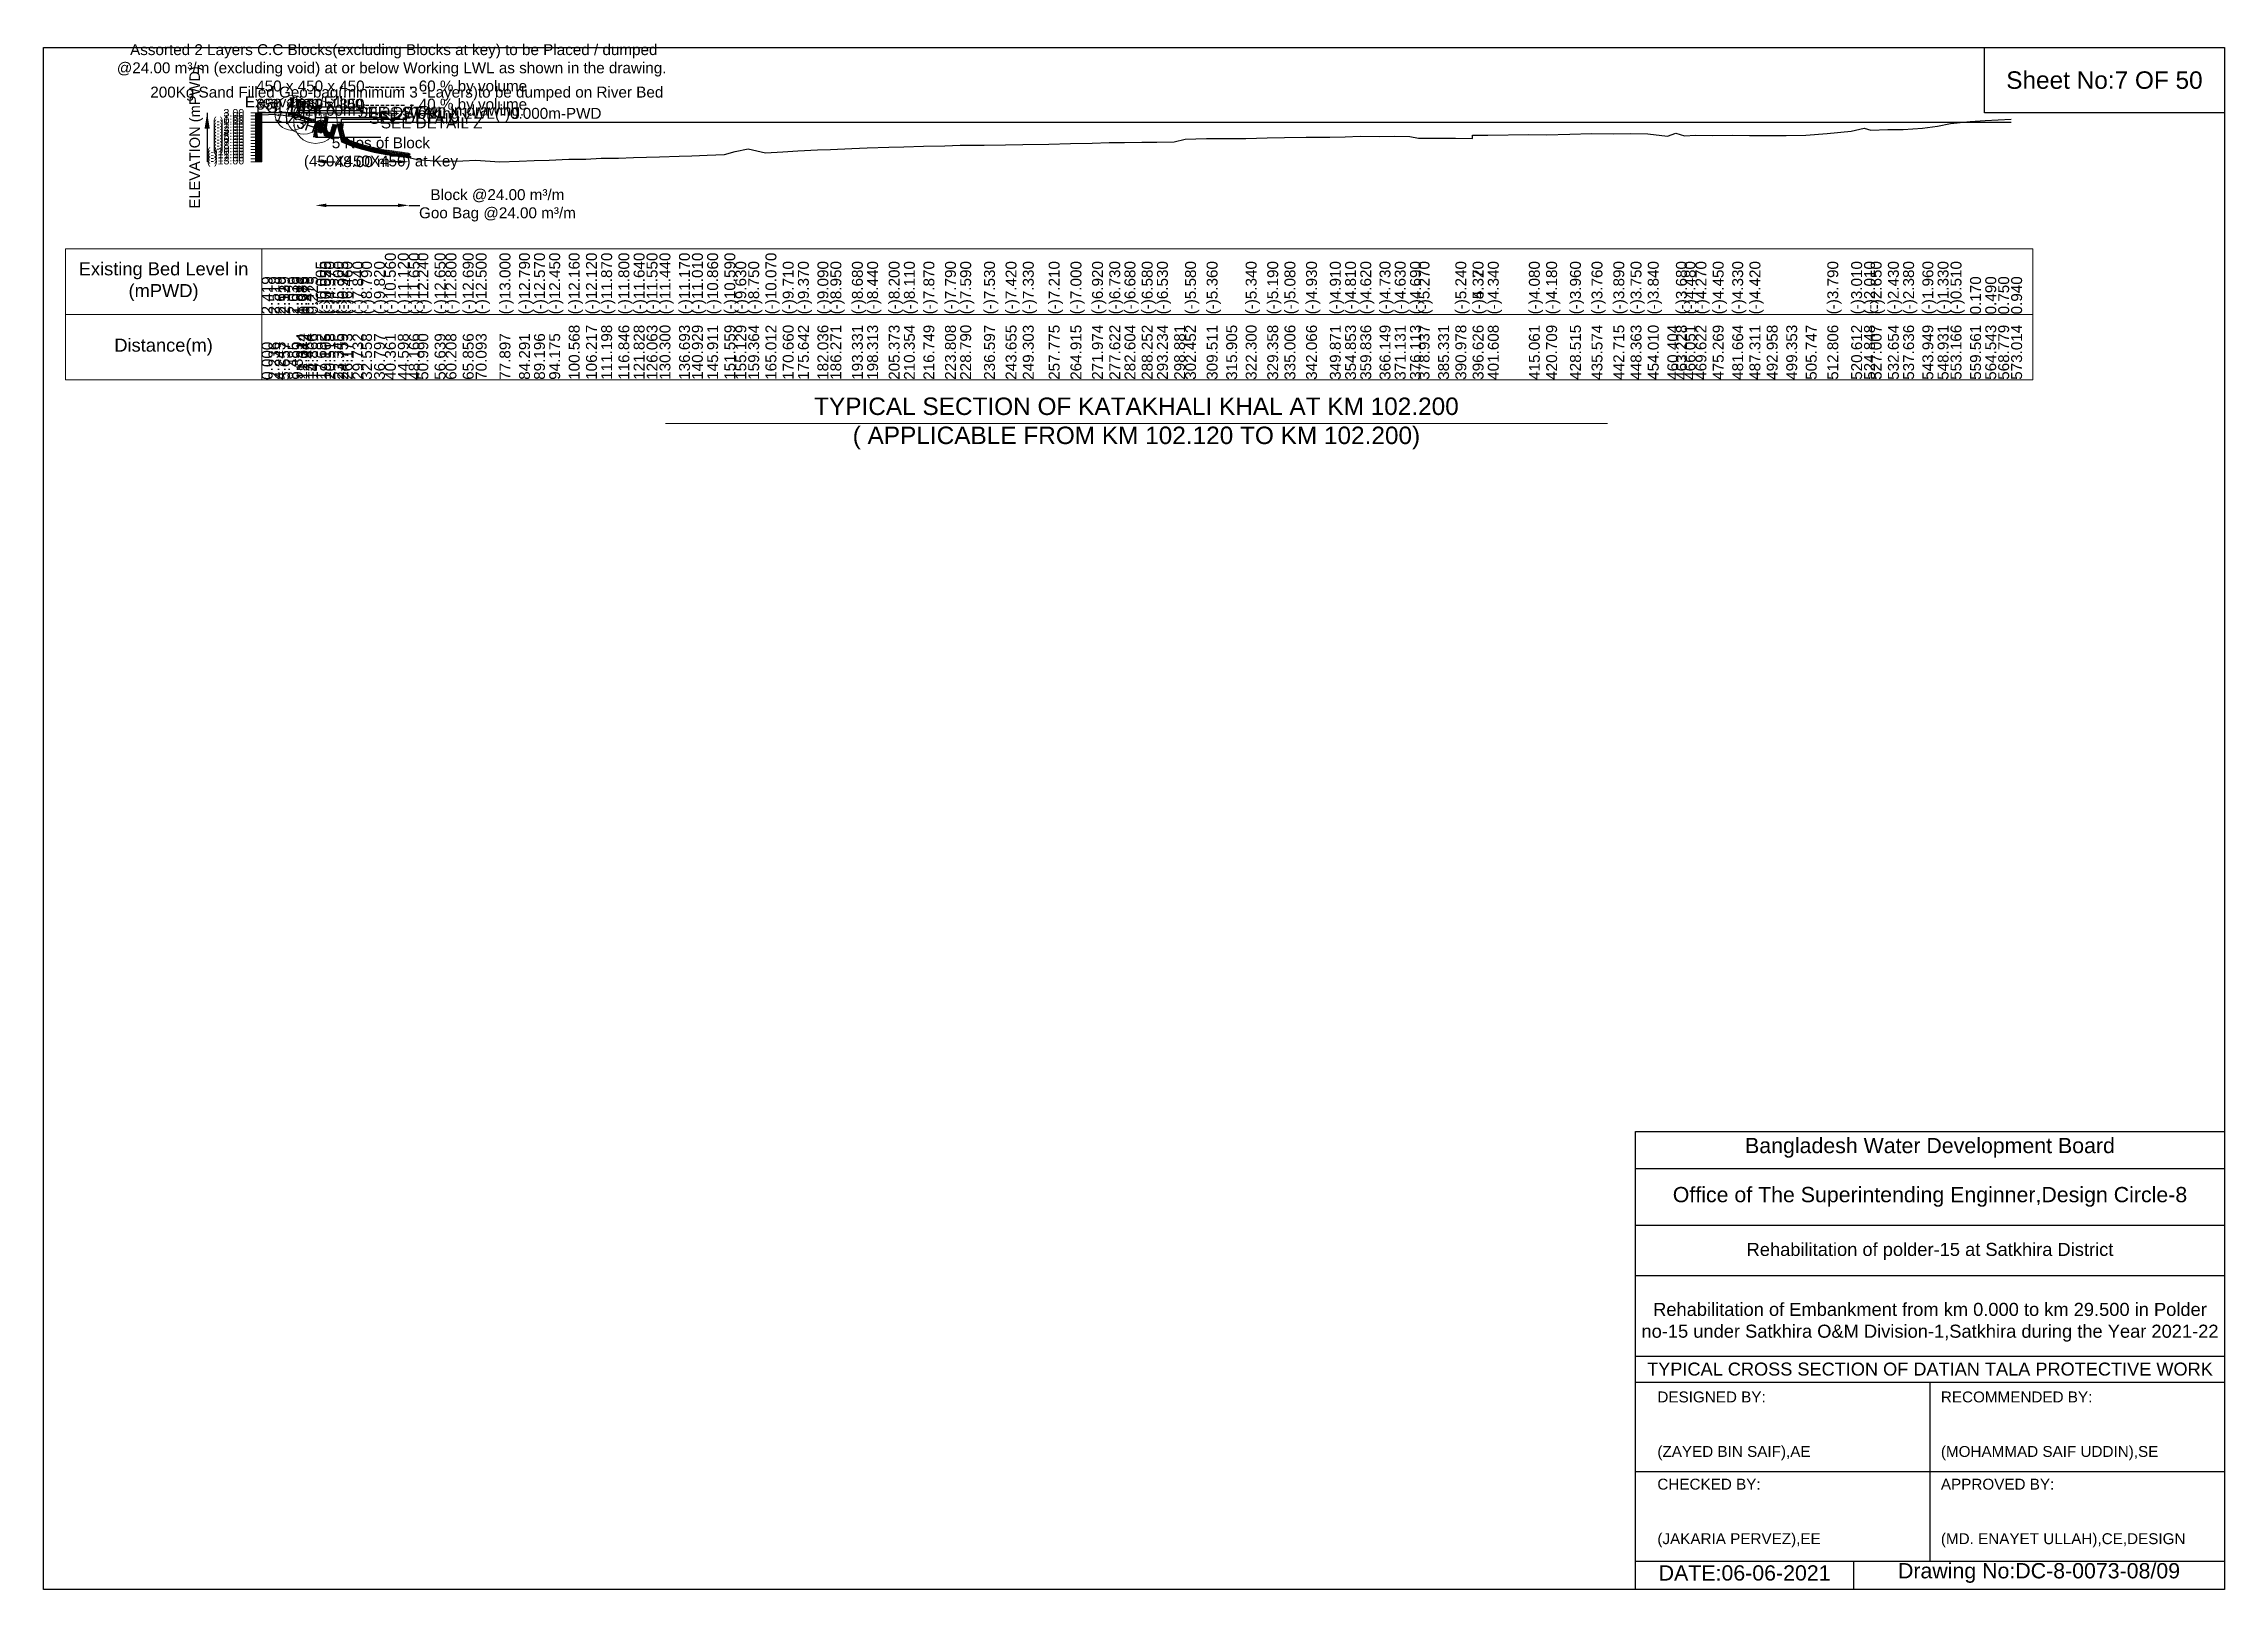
# Model space of a CAD drawing. Header units: inches. Extents: x 89000 to 845000, y -7071 to 18.
# Drawn here: x 190000 to 200000, y -7071 to 18 of the extents above; entities that cross this region are included whole.
import ezdxf

# ---------------------------------------------------------------- set-up
doc = ezdxf.new("R2010")
doc.units = ezdxf.units.IN
doc.header["$LTSCALE"] = 7
doc.header["$MEASUREMENT"] = 0
for name, color, linetype, lineweight in [('Cross section Data Border', 7, 'Continuous', 9), ('Cross Section Labels', 7, 'Continuous', 9), ('Existing_Bed_Level for Xsection', 7, 'Continuous', 25), ('Long Section Labels', 7, 'Continuous', 9)]:
    doc.layers.add(name, color=color, linetype=linetype, lineweight=lineweight)
doc.styles.get("Standard").update_dxf_attribs({"font": 'arial.ttf'})
doc.dimstyles.new('Appron Lebeling Style', dxfattribs={"dimtxt": 50, "dimasz": 50, "dimexe": 0.18, "dimexo": 0.0625, "dimgap": 0.09, "dimtad": 0, "dimtih": 1, "dimtoh": 1, "dimdec": 4, "dimzin": 0, "dimdsep": 46, "dimtxsty": 'Standard', "dimcen": 0.09, "dimse1": 1, "dimse2": 1, "dimadec": 0, "dimazin": 0, "dimtfac": 1, "dimtdec": 4, "dimtofl": 0, "dimtmove": 0, "dimatfit": 3, "dimfxl": 1, "dimtolj": 1, "dimtzin": 0, "dimarcsym": 0})
doc.dimstyles.get("Standard").update_dxf_attribs({"dimtxt": 0.18, "dimasz": 0.18, "dimexe": 0.18, "dimexo": 0.0625, "dimgap": 0.09, "dimtad": 0, "dimtih": 1, "dimtoh": 1, "dimdec": 4, "dimzin": 0, "dimdsep": 46, "dimtxsty": 'Standard', "dimcen": 0.09, "dimadec": 0, "dimazin": 0, "dimtfac": 1, "dimtdec": 4, "dimtofl": 0, "dimtmove": 0, "dimatfit": 3, "dimfxl": 1, "dimtolj": 1, "dimtzin": 0, "dimarcsym": 0})

msp = doc.modelspace()

# ---------------------------------------------------------------- texts
at = {"attachment_point": 5}
for s, insert, char_height in [('Sheet No:7 OF 50', (199450, -150), 80), ('Bangladesh Water Development Board', (198650, -5046), 70), ('Office of The Superintending Enginner,Design Circle-8', (198650, -5271), 70)]:
    msp.add_mtext(s, dxfattribs=dict(at, insert=insert, char_height=char_height))
for s, insert, char_height, width, attachment_point in [('Rehabilitation of polder-15 at Satkhira District', (198650, -5521), 60, 2800, 5), ('Rehabilitation of Embankment from km 0.000 to km 29.500 in Polder no-15 under Satkhira O&M Division-1,Satkhira during the Year 2021-22', (198650, -5846), 60, 2700, 5), ('TYPICAL CROSS SECTION OF DATIAN TALA PROTECTIVE WORK', (198650, -6061), 59.5765532, 2800, 5), ('DESIGNED BY:^J^J^J(ZAYED BIN SAIF),AE', (197400, -6321), 50, 1400, 4), ('RECOMMENDED BY:^J^J^J(MOHAMMAD SAIF UDDIN),SE', (198700, -6321), 50, 1400, 4), ('CHECKED BY:^J^J^J(JAKARIA PERVEZ),EE', (197400, -6721), 50, 1400, 4), ('APPROVED BY:^J^J^J(MD. ENAYET ULLAH),CE,DESIGN', (198700, -6721), 50, 1400, 4), ('DATE:06-06-2021', (197800, -6996), 70, 1400, 5), ('Drawing No:DC-8-0073-08/09', (199150, -6996), 70, 2200, 5)]:
    msp.add_mtext(s, dxfattribs=dict(insert=insert, char_height=char_height, width=width, attachment_point=attachment_point))
at = {"layer": 'Cross section Data Border', "char_height": 60, "width": 800, "attachment_point": 5}
for s, insert in [('Existing Bed Level in (mPWD)', (190550, -1074)), ('Distance(m)', (190550, -1374))]:
    msp.add_mtext(s, dxfattribs=dict(at, insert=insert))
at = {"layer": 'Cross Section Labels'}
for s, insert, char_height, attachment_point in [(' Assorted 2 Layers C.C Blocks(excluding Blocks at key) to be Placed / dumped^J@24.00 m³/m (excluding void) at or below Working LWL as shown in the drawing.^J450 x 450 x 450-------- - 60 % by volume^J350 x 350 x 350-------- - 40 % by volume', (191595.97298, -300), 50, 8), ('200Kg Sand Filled Geo-bag(minimum 3 -Layers)to be dumped on River Bed^J@24.00m³/m as shown in drawing.', (191665.46558, -328), 50, 8), ('Excavation/Filling', (191466.50028, -289.5), 50, 9), ('EGL', (191113.84371, -300), 50, 9), ('SEE DETAIL X', (191439.72528, -272), 50, 1), ('SEE DETAIL Y', (191493.27528, -300), 50, 1), ('Working LWL(-)0.000m-PWD', (191650.02528, -342), 50, 7), ('SEE DETAIL Z', (191546.82528, -321), 50, 1), ('5 Nos of Block ^J(450X450X450) at Key', (191546.82528, -412), 50, 2), ('TYPICAL SECTION OF KATAKHALI KHAL AT KM 102.200^J( APPLICABLE FROM KM 102.120 TO KM 102.200)', (195011.09773, -1724), 80, 5)]:
    msp.add_mtext(s, dxfattribs=dict(at, insert=insert, char_height=char_height, attachment_point=attachment_point))
at = {"layer": 'Cross Section Labels', "insert": (191164.28668, -315.56578), "char_height": 50, "attachment_point": 2, "rotation": 341.565051177}
msp.add_mtext('1V:3H', dxfattribs=at)
at = {"layer": 'Long Section Labels', "rotation": 90}
for s, insert, char_height, attachment_point in [('ELEVATION (mPWD)', (190700, -412), 48, 5), ('(-)0.005', (191247.68528, -1224), 50, 1), ('(-)3.550', (191267.46962, -1224), 50, 1), ('(-)0.025', (191267.46962, -1224), 50, 1), ('(-)4.370', (191287.25598, -1224), 50, 1), ('(-)4.370', (191287.25598, -1224), 50, 1), ('(-)5.300', (191326.83329, -1224), 50, 1), ('(-)0.925', (191346.62372, -1224), 50, 1), ('(-)6.460', (191366.41507, -1224), 50, 1), ('(-)6.460', (191366.41507, -1224), 50, 1), ('(-)7.840', (191416.24992, -1224), 50, 1), ('(-)8.790', (191455.80698, -1224), 50, 1), ('(-)9.820', (191515.15435, -1224), 50, 1), ('(-)10.560', (191565.05221, -1224), 50, 1), ('(-)11.120', (191624.37489, -1224), 50, 1), ('(-)11.650', (191674.3293, -1224), 50, 1), ('(-)12.240', (191713.86273, -1224), 50, 1), ('(-)12.650', (191792.94893, -1224), 50, 1), ('(-)12.800', (191842.91162, -1224), 50, 1), ('(-)12.690', (191921.98265, -1224), 50, 1), ('(-)12.500', (191981.29914, -1224), 50, 1), ('(-)13.000', (192090.56316, -1224), 50, 1), ('(-)12.790', (192180.07627, -1224), 50, 1), ('(-)12.570', (192248.74977, -1224), 50, 1), ('(-)12.450', (192318.45516, -1224), 50, 1), ('(-)12.160', (192407.95739, -1224), 50, 1), ('(-)12.120', (192487.03463, -1224), 50, 1), ('(-)11.870', (192556.7723, -1224), 50, 1), ('(-)11.800', (192635.84474, -1224), 50, 1), ('(-)11.640', (192705.58846, -1224), 50, 1), ('(-)11.550', (192764.88867, -1224), 50, 1), ('(-)11.440', (192824.19516, -1224), 50, 1), ('(-)11.170', (192913.70322, -1224), 50, 1), ('(-)11.010', (192973.00684, -1224), 50, 1), ('(-)10.860', (193042.75304, -1224), 50, 1), ('(-)10.590', (193121.81997, -1224), 50, 1), ('(-)9.630', (193171.8057, -1224), 50, 1), ('(-)8.750', (193231.10107, -1224), 50, 1), ('(-)10.070', (193310.16969, -1224), 50, 1), ('(-)9.710', (193389.24674, -1224), 50, 1), ('(-)9.370', (193458.98353, -1224), 50, 1), ('(-)9.090', (193548.49995, -1224), 50, 1), ('(-)8.950', (193607.79831, -1224), 50, 1), ('(-)8.680', (193706.63851, -1224), 50, 1), ('(-)8.440', (193776.38038, -1224), 50, 1), ('(-)8.200', (193875.21964, -1224), 50, 1), ('(-)8.110', (193944.96248, -1224), 50, 1), ('(-)7.870', (194034.48183, -1224), 50, 1), ('(-)7.790', (194133.31135, -1224), 50, 1), ('(-)7.590', (194203.06416, -1224), 50, 1), ('(-)7.530', (194312.35385, -1224), 50, 1), ('(-)7.420', (194411.17692, -1224), 50, 1), ('(-)7.330', (194490.2424, -1224), 50, 1), ('(-)7.210', (194608.85134, -1224), 50, 1), ('(-)7.000', (194708.81113, -1224), 50, 1), ('(-)6.920', (194807.63969, -1224), 50, 1), ('(-)6.730', (194886.70863, -1224), 50, 1), ('(-)6.680', (194956.45548, -1224), 50, 1), ('(-)6.580', (195035.52277, -1224), 50, 1), ('(-)6.530', (195105.27173, -1224), 50, 1), ('(-)5.580', (195234.32309, -1224), 50, 1), ('(-)5.360', (195333.15266, -1224), 50, 1), ('(-)5.360', (195333.15266, -1224), 50, 1), ('(-)5.340', (195512.1937, -1224), 50, 1), ('(-)5.190', (195611.01854, -1224), 50, 1), ('(-)5.080', (195690.08358, -1224), 50, 1), ('(-)4.930', (195788.92096, -1224), 50, 1), ('(-)4.910', (195898.19967, -1224), 50, 1), ('(-)4.810', (195967.94887, -1224), 50, 1), ('(-)4.620', (196037.70503, -1224), 50, 1), ('(-)4.730', (196126.08428, -1224), 50, 1), ('(-)4.630', (196195.82987, -1224), 50, 1), ('(-)4.630', (196195.82987, -1224), 50, 1), ('(-)4.690', (196265.58221, -1224), 50, 1), ('(-)5.270', (196305.11338, -1224), 50, 1), ('(-)5.270', (196305.11338, -1224), 50, 1), ('(-)5.240', (196473.69564, -1224), 50, 1), ('(-)5.370', (196552.76075, -1224), 50, 1), ('(-)4.320', (196552.76075, -1224), 50, 1), ('(-)4.340', (196622.51225, -1224), 50, 1), ('(-)4.340', (196622.51225, -1224), 50, 1), ('(-)4.080', (196810.86018, -1224), 50, 1), ('(-)4.180', (196889.92496, -1224), 50, 1), ('(-)3.960', (196999.20828, -1224), 50, 1), ('(-)3.760', (197098.04067, -1224), 50, 1), ('(-)3.890', (197198.01678, -1224), 50, 1), ('(-)3.750', (197277.07607, -1224), 50, 1), ('(-)3.840', (197356.13877, -1224), 50, 1), ('(-)3.680', (197485.18928, -1224), 50, 1), ('(-)4.480', (197524.72099, -1224), 50, 1), ('(-)4.270', (197574.71064, -1224), 50, 1), ('(-)4.450', (197653.77156, -1224), 50, 1), ('(-)4.450', (197653.77156, -1224), 50, 1), ('(-)4.330', (197743.29296, -1224), 50, 1), ('(-)4.420', (197822.35385, -1224), 50, 1), ('(-)3.790', (198179.28409, -1224), 50, 1), ('(-)3.010', (198288.56996, -1224), 50, 1), ('(-)2.010', (198347.86636, -1224), 50, 1), ('(-)2.650', (198378.09298, -1224), 50, 1), ('(-)2.430', (198457.15227, -1224), 50, 1), ('(-)2.380', (198526.91092, -1224), 50, 1), ('(-)1.960', (198615.27938, -1224), 50, 1), ('(-)1.330', (198685.0309, -1224), 50, 1), ('(-)0.510', (198744.32876, -1224), 50, 1), ('2.419', (191000, -1224), 50, 1), ('2.519', (191031.30495, -1224), 50, 1), ('2.619', (191059.39697, -1224), 50, 1), ('2.139', (191079.19596, -1224), 50, 1), ('2.529', (191079.19596, -1224), 50, 1), ('2.039', (191118.79394, -1224), 50, 1), ('1.919', (191138.59293, -1224), 50, 1), ('1.086', (191158.39192, -1224), 50, 1), ('0.975', (191168.58232, -1224), 50, 1), ('0.475', (191188.35074, -1224), 50, 1), ('0.225', (191208.12496, -1224), 50, 1), ('0.170', (198833.84759, -1224), 50, 1), ('0.490', (198903.60449, -1224), 50, 1), ('0.750', (198962.89922, -1224), 50, 1), ('0.940', (199022.19546, -1224), 50, 1), ('100.568', (192407.95739, -1524), 50, 1), ('106.217', (192487.03463, -1524), 50, 1), ('111.198', (192556.7723, -1524), 50, 1), ('116.846', (192635.84474, -1524), 50, 1), ('121.828', (192705.58846, -1524), 50, 1), ('126.063', (192764.88867, -1524), 50, 1), ('130.300', (192824.19516, -1524), 50, 1), ('136.693', (192913.70322, -1524), 50, 1), ('140.929', (192973.00684, -1524), 50, 1), ('145.911', (193042.75304, -1524), 50, 1), ('151.559', (193121.81997, -1524), 50, 1), ('155.129', (193171.8057, -1524), 50, 1), ('159.364', (193231.10107, -1524), 50, 1), ('165.012', (193310.16969, -1524), 50, 1), ('170.660', (193389.24674, -1524), 50, 1), ('175.642', (193458.98353, -1524), 50, 1), ('182.036', (193548.49995, -1524), 50, 1), ('186.271', (193607.79831, -1524), 50, 1), ('193.331', (193706.63851, -1524), 50, 1), ('198.313', (193776.38038, -1524), 50, 1), ('205.373', (193875.21964, -1524), 50, 1), ('210.354', (193944.96248, -1524), 50, 1), ('216.749', (194034.48183, -1524), 50, 1), ('223.808', (194133.31135, -1524), 50, 1), ('228.790', (194203.06416, -1524), 50, 1), ('236.597', (194312.35385, -1524), 50, 1), ('243.655', (194411.17692, -1524), 50, 1), ('249.303', (194490.2424, -1524), 50, 1), ('257.775', (194608.85134, -1524), 50, 1), ('264.915', (194708.81113, -1524), 50, 1), ('271.974', (194807.63969, -1524), 50, 1), ('277.622', (194886.70863, -1524), 50, 1), ('282.604', (194956.45548, -1524), 50, 1), ('288.252', (195035.52277, -1524), 50, 1), ('293.234', (195105.27173, -1524), 50, 1), ('298.881', (195184.33746, -1524), 50, 1), ('302.452', (195234.32309, -1524), 50, 1), ('309.511', (195333.15266, -1524), 50, 1), ('315.905', (195422.67069, -1524), 50, 1), ('322.300', (195512.1937, -1524), 50, 1), ('329.358', (195611.01854, -1524), 50, 1), ('335.006', (195690.08358, -1524), 50, 1), ('342.066', (195788.92096, -1524), 50, 1), ('349.871', (195898.19967, -1524), 50, 1), ('354.853', (195967.94887, -1524), 50, 1), ('359.836', (196037.70503, -1524), 50, 1), ('366.149', (196126.08428, -1524), 50, 1), ('371.131', (196195.82987, -1524), 50, 1), ('376.113', (196265.58221, -1524), 50, 1), ('378.937', (196305.11338, -1524), 50, 1), ('385.331', (196394.63437, -1524), 50, 1), ('390.978', (196473.69564, -1524), 50, 1), ('396.626', (196552.76075, -1524), 50, 1), ('396.626', (196552.76075, -1524), 50, 1), ('401.608', (196622.51225, -1524), 50, 1), ('415.061', (196810.86018, -1524), 50, 1), ('420.709', (196889.92496, -1524), 50, 1), ('428.515', (196999.20828, -1524), 50, 1), ('435.574', (197098.04067, -1524), 50, 1), ('442.715', (197198.01678, -1524), 50, 1), ('448.363', (197277.07607, -1524), 50, 1), ('454.010', (197356.13877, -1524), 50, 1), ('460.404', (197445.65838, -1524), 50, 1), ('463.228', (197485.18928, -1524), 50, 1), ('466.051', (197524.72099, -1524), 50, 1), ('469.622', (197574.71064, -1524), 50, 1), ('475.269', (197653.77156, -1524), 50, 1), ('481.664', (197743.29296, -1524), 50, 1), ('487.311', (197822.35385, -1524), 50, 1), ('492.958', (197901.41783, -1524), 50, 1), ('499.353', (197990.93613, -1524), 50, 1), ('505.747', (198080.45761, -1524), 50, 1), ('512.806', (198179.28409, -1524), 50, 1), ('520.612', (198288.56996, -1524), 50, 1), ('524.848', (198347.86636, -1524), 50, 1), ('527.007', (198378.09298, -1524), 50, 1), ('532.654', (198457.15227, -1524), 50, 1), ('537.636', (198526.91092, -1524), 50, 1), ('543.949', (198615.27938, -1524), 50, 1), ('548.931', (198685.0309, -1524), 50, 1), ('553.166', (198744.32876, -1524), 50, 1), ('559.561', (198833.84759, -1524), 50, 1), ('564.543', (198903.60449, -1524), 50, 1), ('568.779', (198962.89922, -1524), 50, 1), ('573.014', (199022.19546, -1524), 50, 1), ('0.000', (191000, -1524), 50, 1), ('2.236', (191031.30495, -1524), 50, 1), ('4.243', (191059.39697, -1524), 50, 1), ('5.657', (191079.19596, -1524), 50, 1), ('5.657', (191079.19596, -1524), 50, 1), ('8.485', (191118.79394, -1524), 50, 1), ('9.899', (191138.59293, -1524), 50, 1), ('11.314', (191158.39192, -1524), 50, 1), ('12.042', (191168.58232, -1524), 50, 1), ('13.454', (191188.35074, -1524), 50, 1), ('14.866', (191208.12496, -1524), 50, 1), ('17.692', (191247.68528, -1524), 50, 1), ('19.105', (191267.46962, -1524), 50, 1), ('19.105', (191267.46962, -1524), 50, 1), ('20.518', (191287.25598, -1524), 50, 1), ('23.345', (191326.83329, -1524), 50, 1), ('24.759', (191346.62372, -1524), 50, 1), ('26.173', (191366.41507, -1524), 50, 1), ('29.732', (191416.24992, -1524), 50, 1), ('32.558', (191455.80698, -1524), 50, 1), ('36.797', (191515.15435, -1524), 50, 1), ('40.361', (191565.05221, -1524), 50, 1), ('44.598', (191624.37489, -1524), 50, 1), ('48.166', (191674.3293, -1524), 50, 1), ('50.990', (191713.86273, -1524), 50, 1), ('56.639', (191792.94893, -1524), 50, 1), ('60.208', (191842.91162, -1524), 50, 1), ('65.856', (191921.98265, -1524), 50, 1), ('70.093', (191981.29914, -1524), 50, 1), ('77.897', (192090.56316, -1524), 50, 1), ('84.291', (192180.07627, -1524), 50, 1), ('89.196', (192248.74977, -1524), 50, 1), ('94.175', (192318.45516, -1524), 50, 1)]:
    msp.add_mtext(s, dxfattribs=dict(at, insert=insert, char_height=char_height, attachment_point=attachment_point))
at = {"layer": 'Long Section Labels', "char_height": 35, "attachment_point": 6}
for s, insert in [('3.00', (190920, -300)), ('2.00', (190920, -314)), ('(-)0.00', (190920, -342)), ('(-)1.00', (190920, -356)), ('(-)2.00', (190920, -370)), ('(-)3.00', (190920, -384)), ('(-)4.00', (190920, -398)), ('(-)5.00', (190920, -412)), ('1.00', (190920, -328)), ('(-)10.00', (190920, -482)), ('(-)11.00', (190920, -496)), ('(-)12.00', (190920, -510)), ('(-)13.00', (190920, -524)), ('(-)6.00', (190920, -426)), ('(-)7.00', (190920, -440)), ('(-)8.00', (190920, -454)), ('(-)9.00', (190920, -468))]:
    msp.add_mtext(s, dxfattribs=dict(at, insert=insert))

# ---------------------------------------------------------------- blocks, each defined once
blk = doc.blocks.new('*D7')
at = {"layer": 'Cross Section Labels', "color": 0, "lineweight": -2, "transparency": 16777216}
for p, q in [((191297, -524), (191337, -524)), ((191625, -524), (191585, -524))]:
    blk.add_line(p, q, dxfattribs=at)
at = {"layer": 'Cross Section Labels', "color": 0, "transparency": 16777216}
for points in [[(191297, -516), (191297, -532), (191247, -524)], [(191625, -516), (191625, -532), (191675, -524)]]:
    blk.add_solid(points, dxfattribs=at)
at = {"layer": 'Defpoints', "color": 0, "transparency": 16777216}
for p in [(191247, -342), (191675, -505), (191675, -524)]:
    blk.add_point(p, dxfattribs=at)
at = {"layer": 'Cross Section Labels', "color": 0, "transparency": 16777216, "insert": (191461, -524), "char_height": 50, "attachment_point": 5}
blk.add_mtext('\\A1;48.00 m', dxfattribs=at)
blk = doc.blocks.new('*D8')
at = {"layer": 'Cross Section Labels', "color": 0, "lineweight": -2, "transparency": 16777216}
for p, q in [((191297, -724), (191625, -724)), ((191675, -724), (191725, -724))]:
    blk.add_line(p, q, dxfattribs=at)
at = {"layer": 'Cross Section Labels', "color": 0, "transparency": 16777216}
for points in [[(191297, -716), (191297, -732), (191247, -724)], [(191625, -716), (191625, -732), (191675, -724)]]:
    blk.add_solid(points, dxfattribs=at)
at = {"layer": 'Defpoints', "color": 0, "transparency": 16777216}
for p in [(191247, -342), (191675, -505), (191675, -724)]:
    blk.add_point(p, dxfattribs=at)
at = {"layer": 'Cross Section Labels', "color": 0, "transparency": 16777216, "insert": (192081, -724), "char_height": 50, "attachment_point": 5}
blk.add_mtext('\\A1;Block @24.00 m³/m ^JGoo Bag @24.00 m³/m ', dxfattribs=at)

# ---------------------------------------------------------------- dimensions: what is measured, and where the dimension line sits
at = {"layer": 'Cross Section Labels'}
for base, text, picture, middle in [((191675.13561, -524), '48.00 m', '*D7', (191460.98044, -524)), ((191675.13561, -724), 'Block @24.00 m³/m ^JGoo Bag @24.00 m³/m ', '*D8', (192080.75085, -724))]:
    dim = msp.add_linear_dim(base=base, p1=(191246.82528, -342), p2=(191675.13561, -505.26847), text=text, dimstyle='Appron Lebeling Style', dxfattribs=at)
    dim.commit()
    dim.dimension.update_dxf_attribs({"geometry": picture, "text_midpoint": middle})

# ---------------------------------------------------------------- linework, layer by layer
for points in [[(190000, 0), (200000, 0), (200000, -7071), (190000, -7071)], [(198900, 0), (200000, 0), (200000, -300), (198900, -300)]]:
    msp.add_lwpolyline(points, close=True)
for points in [[(197300, -7071), (197300, -4971), (200000, -4971)], [(197300, -5141), (200000, -5141)], [(197300, -5401), (200000, -5401)], [(197300, -5631), (200000, -5631)], [(197300, -6001), (200000, -6001)], [(197300, -6121), (200000, -6121)], [(198650, -6121), (198650, -6941)], [(197300, -6531), (200000, -6531)], [(197300, -6941), (200000, -6941)], [(198300, -6941), (198300, -7071)]]:
    msp.add_lwpolyline(points)
at = {"layer": 'Cross section Data Border'}
msp.add_lwpolyline([(190100, -924), (199122.19546, -924), (199122.19546, -1524), (190100, -1524)], close=True, dxfattribs=at)
for points in [[(191000, -924), (191000, -1524)], [(190100, -1224), (199122.19546, -1224)]]:
    msp.add_lwpolyline(points, dxfattribs=at)
at = {"layer": 'Cross Section Labels'}
msp.add_lwpolyline([(191600.02528, -342), (191650.02528, -292), (191550.02528, -292)], close=True, dxfattribs=at)
msp.add_lwpolyline([(192851.09773, -1724), (195011.09773, -1724), (197171.09773, -1724)], dxfattribs=at)
for centre, radius in [((191139.72528, -300), 80), ((191193.27528, -317.85), 80), ((191246.82528, -339.9), 100)]:
    msp.add_circle(centre, radius, dxfattribs=at)
at = {"layer": 'Existing_Bed_Level for Xsection'}
for points in [[(191246.82528, -300), (191000, -300)], [(191231.07528, -330.45), (191140.37187, -300.21553), (191139.72528, -300), (191139.04371, -300), (191126.44371, -300)], [(191000, -308.134), (191031.30495, -306.734), (191059.39697, -305.334), (191079.19596, -312.054), (191079.19596, -306.594), (191118.79394, -313.454), (191138.59293, -315.134), (191158.39192, -326.796), (191168.58232, -328.35), (191188.35074, -335.35), (191208.12496, -338.85), (191247.68528, -342.07), (191267.46962, -391.7), (191267.46962, -342.35), (191287.25598, -403.18), (191326.83329, -416.2), (191346.62372, -354.95), (191366.41507, -432.44), (191416.24992, -451.76), (191455.80698, -465.06), (191515.15435, -479.48), (191565.05221, -489.84), (191624.37489, -497.68), (191674.3293, -505.1), (191713.86273, -513.36), (191792.94893, -519.1), (191842.91162, -521.2), (191921.98265, -519.66), (191981.29914, -517), (192090.56316, -524), (192180.07627, -521.06), (192248.74977, -517.98), (192318.45516, -516.3), (192407.95739, -512.24), (192487.03463, -511.68), (192556.7723, -508.18), (192635.84474, -507.2), (192705.58846, -504.96), (192764.88867, -503.7), (192824.19516, -502.16), (192913.70322, -498.38), (192973.00684, -496.14), (193042.75304, -494.04), (193121.81997, -490.26), (193171.8057, -476.82), (193231.10107, -464.5), (193310.16969, -482.98), (193389.24674, -477.94), (193458.98353, -473.18), (193548.49995, -469.26), (193607.79831, -467.3), (193706.63851, -463.52), (193776.38038, -460.16), (193875.21964, -456.8), (193944.96248, -455.54), (194034.48183, -452.18), (194133.31135, -451.06), (194203.06416, -448.26), (194312.35385, -447.42), (194411.17692, -445.88), (194490.2424, -444.62), (194608.85134, -442.94), (194708.81113, -440), (194807.63969, -438.88), (194886.70863, -436.22), (194956.45548, -435.52), (195035.52277, -434.12), (195105.27173, -433.42), (195184.33746, -432.44), (195234.32309, -420.12), (195333.15266, -417.04), (195422.67069, -417.04), (195512.1937, -416.76), (195611.01854, -414.66), (195690.08358, -413.12), (195788.92096, -411.02), (195898.19967, -410.74), (195967.94887, -409.34), (196037.70503, -406.68), (196126.08428, -408.22), (196195.82987, -406.82), (196265.58221, -407.66), (196305.11338, -415.78), (196394.63437, -415.78), (196473.69564, -415.36), (196552.76075, -417.18), (196552.76075, -402.48), (196622.51225, -402.76), (196810.86018, -399.12), (196889.92496, -400.52), (196999.20828, -397.44), (197098.04067, -394.64), (197198.01678, -396.46), (197277.07607, -394.5), (197356.13877, -395.76), (197445.65838, -406.82), (197485.18928, -393.52), (197524.72099, -404.72), (197574.71064, -401.78), (197653.77156, -404.3), (197743.29296, -402.62), (197822.35385, -403.88), (197901.41783, -403.18), (197990.93613, -404.3), (198080.45761, -402.76), (198179.28409, -395.06), (198288.56996, -384.14), (198347.86636, -370.14), (198378.09298, -379.1), (198457.15227, -376.02), (198526.91092, -375.32), (198615.27938, -369.44), (198685.0309, -360.62), (198744.32876, -349.14), (198833.84759, -339.62), (198903.60449, -335.14), (198962.89922, -331.5), (199022.19546, -328.84)], [(191000, -342), (199022.19546, -342)], [(191126.44371, -304.2), (191139.04371, -304.2), (191231.07528, -334.87719)], [(191126.44371, -305.6), (191138.81652, -305.6), (191229.11652, -335.7)], [(191126.44371, -307), (191138.58933, -307), (191227.92528, -336.77865)]]:
    msp.add_lwpolyline(points, dxfattribs=at)
at = {"layer": 'Long Section Labels'}
for points in [[(191000, -300), (190950, -300)], [(191000, -524), (191000, -510), (191000, -496), (191000, -482), (191000, -468), (191000, -454), (191000, -440), (191000, -426), (191000, -412), (191000, -398), (191000, -384), (191000, -370), (191000, -356), (191000, -342), (191000, -328), (191000, -314), (191000, -300)], [(191000, -314), (190950, -314)], [(191000, -328), (190950, -328)], [(191000, -342), (190950, -342)], [(191000, -356), (190950, -356)], [(191000, -370), (190950, -370)], [(191000, -384), (190950, -384)], [(191000, -398), (190950, -398)], [(191000, -303.5), (190970, -303.5)], [(191000, -307), (190970, -307)], [(191000, -310.5), (190970, -310.5)], [(191000, -317.5), (190970, -317.5)], [(191000, -321), (190970, -321)], [(191000, -324.5), (190970, -324.5)], [(191000, -331.5), (190970, -331.5)], [(191000, -335), (190970, -335)], [(191000, -338.5), (190970, -338.5)], [(191000, -345.5), (190970, -345.5)], [(191000, -349), (190970, -349)], [(191000, -352.5), (190970, -352.5)], [(191000, -359.5), (190970, -359.5)], [(191000, -363), (190970, -363)], [(191000, -366.5), (190970, -366.5)], [(191000, -373.5), (190970, -373.5)], [(191000, -377), (190970, -377)], [(191000, -380.5), (190970, -380.5)], [(191000, -387.5), (190970, -387.5)], [(191000, -391), (190970, -391)], [(191000, -394.5), (190970, -394.5)], [(191000, -412), (190950, -412)], [(191000, -426), (190950, -426)], [(191000, -440), (190950, -440)], [(191000, -454), (190950, -454)], [(191000, -468), (190950, -468)], [(191000, -482), (190950, -482)], [(191000, -496), (190950, -496)], [(191000, -401.5), (190970, -401.5)], [(191000, -405), (190970, -405)], [(191000, -408.5), (190970, -408.5)], [(191000, -415.5), (190970, -415.5)], [(191000, -419), (190970, -419)], [(191000, -422.5), (190970, -422.5)], [(191000, -429.5), (190970, -429.5)], [(191000, -433), (190970, -433)], [(191000, -436.5), (190970, -436.5)], [(191000, -443.5), (190970, -443.5)], [(191000, -447), (190970, -447)], [(191000, -450.5), (190970, -450.5)], [(191000, -457.5), (190970, -457.5)], [(191000, -461), (190970, -461)], [(191000, -464.5), (190970, -464.5)], [(191000, -471.5), (190970, -471.5)], [(191000, -475), (190970, -475)], [(191000, -478.5), (190970, -478.5)], [(191000, -485.5), (190970, -485.5)], [(191000, -489), (190970, -489)], [(191000, -492.5), (190970, -492.5)], [(191000, -499.5), (190970, -499.5)], [(191000, -510), (190950, -510)], [(191000, -524), (190950, -524)], [(191000, -503), (190970, -503)], [(191000, -506.5), (190970, -506.5)], [(191000, -513.5), (190970, -513.5)], [(191000, -517), (190970, -517)], [(191000, -520.5), (190970, -520.5)]]:
    msp.add_lwpolyline(points, dxfattribs=at)
for points in [[(191132.74371, -300), (191126.44371, -300), (191126.44371, -304.2), (191132.74371, -304.2)], [(191139.04371, -300), (191132.74371, -300), (191132.74371, -304.2), (191139.04371, -304.2)], [(191126.44371, -300), (191122.24371, -300), (191122.24371, -306.3), (191126.44371, -306.3)], [(191126.44371, -306.3), (191122.24371, -306.3), (191122.24371, -312.6), (191126.44371, -312.6)], [(191146.34857, -302.20777), (191140.37187, -300.21553), (191139.04371, -304.2), (191145.02042, -306.19223)], [(191152.32528, -304.2), (191146.34857, -302.20777), (191145.02042, -306.19223), (191150.99712, -308.18447)], [(191158.30198, -306.19223), (191152.32528, -304.2), (191150.99712, -308.18447), (191156.97383, -310.1767)], [(191164.27869, -308.18447), (191158.30198, -306.19223), (191156.97383, -310.1767), (191162.95053, -312.16894)], [(191170.25539, -310.1767), (191164.27869, -308.18447), (191162.95053, -312.16894), (191168.92723, -314.16117)], [(191176.2321, -312.16894), (191170.25539, -310.1767), (191168.92723, -314.16117), (191174.90394, -316.15341)], [(191182.2088, -314.16117), (191176.2321, -312.16894), (191174.90394, -316.15341), (191180.88064, -318.14564)], [(191188.18551, -316.15341), (191182.2088, -314.16117), (191180.88064, -318.14564), (191186.85735, -320.13788)], [(191194.16221, -318.14564), (191188.18551, -316.15341), (191186.85735, -320.13788), (191192.83405, -322.13011)], [(191200.13892, -320.13788), (191194.16221, -318.14564), (191192.83405, -322.13011), (191198.81076, -324.12235)], [(191206.11562, -322.13011), (191200.13892, -320.13788), (191198.81076, -324.12235), (191204.78746, -326.11458)], [(191212.09232, -324.12235), (191206.11562, -322.13011), (191204.78746, -326.11458), (191210.76417, -328.10682)], [(191218.06903, -326.11458), (191212.09232, -324.12235), (191210.76417, -328.10682), (191216.74087, -330.09905)], [(191224.04573, -328.10682), (191218.06903, -326.11458), (191216.74087, -330.09905), (191222.71758, -332.09129)], [(191230.02244, -330.09905), (191224.04573, -328.10682), (191222.71758, -332.09129), (191228.69428, -334.08352)], [(191234.22528, -335.7), (191227.92528, -335.7), (191227.92528, -342), (191234.22528, -342)], [(191237.37528, -329.4), (191231.07528, -329.4), (191231.07528, -335.7), (191237.37528, -335.7)], [(191240.52528, -335.7), (191234.22528, -335.7), (191234.22528, -342), (191240.52528, -342)], [(191243.67528, -329.4), (191237.37528, -329.4), (191237.37528, -335.7), (191243.67528, -335.7)], [(191246.82528, -335.7), (191240.52528, -335.7), (191240.52528, -342), (191246.82528, -342)], [(191249.72407, -344.03862), (191246.57734, -349.49646), (191252.03518, -352.64319), (191255.18191, -347.18535)], [(191249.72407, -350.33862), (191246.57734, -355.79646), (191252.03518, -358.94319), (191255.18191, -353.48535)], [(191249.72407, -356.63862), (191246.57734, -362.09646), (191252.03518, -365.24319), (191255.18191, -359.78535)], [(191249.72407, -362.93862), (191246.57734, -368.39646), (191252.03518, -371.54319), (191255.18191, -366.08535)], [(191249.72407, -369.23862), (191246.57734, -374.69646), (191252.03518, -377.84319), (191255.18191, -372.38535)], [(191249.72407, -375.53862), (191246.57734, -380.99646), (191252.03518, -384.14319), (191255.18191, -378.68535)], [(191249.72407, -381.83862), (191246.57734, -387.29646), (191252.03518, -390.44319), (191255.18191, -384.98535)], [(191253.32123, -346.11429), (191254.95301, -352.1993), (191261.03802, -350.56752), (191259.40624, -344.48251)], [(191253.32123, -352.41429), (191254.95301, -358.4993), (191261.03802, -356.86752), (191259.40624, -350.78251)], [(191253.32123, -358.71429), (191254.95301, -364.7993), (191261.03802, -363.16752), (191259.40624, -357.08251)], [(191253.32123, -365.01429), (191254.95301, -371.0993), (191261.03802, -369.46752), (191259.40624, -363.38251)], [(191253.32123, -371.31429), (191254.95301, -377.3993), (191261.03802, -375.76752), (191259.40624, -369.68251)], [(191253.32123, -377.61429), (191254.95301, -383.6993), (191261.03802, -382.06752), (191259.40624, -375.98251)], [(191253.32123, -383.91429), (191254.95301, -389.9993), (191261.03802, -388.36752), (191259.40624, -382.28251)], [(191262.49935, -341.02376), (191258.7303, -335.97557), (191253.6821, -339.74462), (191257.45115, -344.79281)], [(191264.83223, -346.87591), (191261.06318, -341.82772), (191256.01498, -345.59677), (191259.78404, -350.64496)], [(191267.16511, -352.72806), (191263.39606, -347.67987), (191258.34787, -351.44892), (191262.11692, -356.49711)], [(191266.60942, -341.61986), (191267.51142, -335.38476), (191261.27633, -334.48276), (191260.37432, -340.71785)], [(191269.49799, -358.58021), (191265.72894, -353.53202), (191260.68075, -357.30107), (191264.4498, -362.34926)], [(191268.9423, -347.47201), (191269.84431, -341.23691), (191263.60921, -340.33491), (191262.70721, -346.57)], [(191271.83087, -364.43236), (191268.06182, -359.38417), (191263.01363, -363.15322), (191266.78268, -368.20141)], [(191271.27518, -353.32416), (191272.17719, -347.08906), (191265.9421, -346.18706), (191265.04009, -352.42215)], [(191274.16376, -370.28451), (191270.3947, -365.23632), (191265.34651, -369.00537), (191269.11556, -374.05356)], [(191273.60806, -359.17631), (191274.51007, -352.94121), (191268.27498, -352.03921), (191267.37297, -358.2743)], [(191276.49664, -376.13666), (191272.72759, -371.08847), (191267.67939, -374.85752), (191271.44845, -379.90571)], [(191275.94095, -365.02846), (191276.84295, -358.79336), (191270.60786, -357.89136), (191269.70585, -364.12645)], [(191278.82952, -381.98881), (191275.06047, -376.94062), (191270.01228, -380.70967), (191273.78133, -385.75786)], [(191278.27383, -370.88061), (191279.17583, -364.64551), (191272.94074, -363.74351), (191272.03873, -369.9786)], [(191281.1624, -387.84096), (191277.39335, -382.79277), (191272.34516, -386.56182), (191276.11421, -391.61001)], [(191281.7085, -340.38496), (191278.27452, -335.10312), (191272.99268, -338.53709), (191276.42666, -343.81893)], [(191280.60671, -376.73276), (191281.50872, -370.49766), (191275.27362, -369.59566), (191274.37162, -375.83075)], [(191283.65722, -346.37599), (191280.22324, -341.09415), (191274.9414, -344.52812), (191278.37538, -349.80996)], [(191282.93959, -382.58491), (191283.8416, -376.34981), (191277.60651, -375.44781), (191276.7045, -381.6829)], [(191285.60594, -352.36702), (191282.17196, -347.08518), (191276.89013, -350.51916), (191280.3241, -355.801)], [(191287.55466, -358.35806), (191284.12069, -353.07622), (191278.83885, -356.51019), (191282.27282, -361.79203)], [(191285.27247, -388.43706), (191286.17448, -382.20196), (191279.93939, -381.29996), (191279.03738, -387.53505)], [(191285.7713, -341.24616), (191287.07548, -335.08263), (191280.91195, -333.77844), (191279.60777, -339.94197)], [(191289.50338, -364.34909), (191286.06941, -359.06725), (191280.78757, -362.50123), (191284.22154, -367.78306)], [(191287.72002, -347.23719), (191289.0242, -341.07366), (191282.86067, -339.76948), (191281.55649, -345.93301)], [(191291.4521, -370.34012), (191288.01813, -365.05829), (191282.73629, -368.49226), (191286.17026, -373.7741)], [(191289.66874, -353.22823), (191290.97292, -347.0647), (191284.80939, -345.76051), (191283.50521, -351.92404)], [(191293.40083, -376.33116), (191289.96685, -371.04932), (191284.68501, -374.48329), (191288.11899, -379.76513)], [(191291.61746, -359.21926), (191292.92164, -353.05573), (191286.75811, -351.75155), (191285.45393, -357.91508)], [(191295.34955, -382.32219), (191291.91557, -377.04035), (191286.63373, -380.47433), (191290.06771, -385.75617)], [(191293.56618, -365.21029), (191294.87037, -359.04676), (191288.70684, -357.74258), (191287.40265, -363.90611)], [(191297.29827, -388.31322), (191293.86429, -383.03139), (191288.58246, -386.46536), (191292.01643, -391.7472)], [(191295.5149, -371.20133), (191296.81909, -365.0378), (191290.65556, -363.73361), (191289.35137, -369.89714)], [(191297.31876, -397.11418), (191298.62294, -390.95065), (191292.45941, -389.64647), (191291.15523, -395.81)], [(191297.46363, -377.19236), (191298.76781, -371.02883), (191292.60428, -369.72465), (191291.3001, -375.88818)], [(191300.27898, -395.41526), (191296.07783, -390.72054), (191291.38312, -394.92169), (191295.58427, -399.61641)], [(191299.26748, -403.10522), (191300.57166, -396.94169), (191294.40813, -395.6375), (191293.10395, -401.80103)], [(191299.41235, -383.18339), (191300.71653, -377.01986), (191294.553, -375.71568), (191293.24882, -381.87921)], [(191302.16078, -388.27465), (191296.89045, -384.82302), (191293.43883, -390.09334), (191298.70915, -393.54497)], [(191302.24229, -388.421), (191301.91183, -382.12967), (191295.6205, -382.46014), (191295.95096, -388.75147)], [(191306.26346, -397.38401), (191302.06232, -392.6893), (191297.3676, -396.89045), (191301.56875, -401.58516)], [(191304.19101, -394.41204), (191303.86055, -388.12071), (191297.56922, -388.45117), (191297.89969, -394.7425)], [(191308.14526, -390.2434), (191302.87494, -386.79178), (191299.42331, -392.0621), (191304.69363, -395.51372)], [(191306.13974, -400.40307), (191305.80927, -394.11174), (191299.51794, -394.44221), (191299.84841, -400.73353)], [(191312.24794, -399.35277), (191308.0468, -394.65805), (191303.35208, -398.8592), (191307.55323, -403.55391)], [(191314.12974, -392.21215), (191308.85942, -388.76053), (191305.40779, -394.03085), (191310.67811, -397.48247)], [(191312.59809, -399.05641), (191309.17446, -404.34496), (191314.46301, -407.76858), (191317.88664, -402.48003)], [(191318.23242, -401.32152), (191314.03128, -396.6268), (191309.33656, -400.82795), (191313.53771, -405.52267)], [(191314.53507, -393.06157), (191311.11145, -398.35012), (191316.4, -401.77374), (191319.82362, -396.48519)], [(191320.11422, -394.18091), (191314.8439, -390.72928), (191311.39227, -395.9996), (191316.66259, -399.45123)], [(191316.47206, -387.06673), (191313.04843, -392.35528), (191318.33699, -395.77891), (191321.76061, -390.49035)], [(191318.40904, -381.07189), (191314.98542, -386.36044), (191320.27397, -389.78407), (191323.6976, -384.49551)], [(191324.21691, -403.29027), (191320.01576, -398.59556), (191315.32104, -402.7967), (191319.52219, -407.49142)], [(191320.34603, -375.07705), (191316.92241, -380.36561), (191322.21096, -383.78923), (191325.63458, -378.50068)], [(191321.68556, -394.90546), (191317.0132, -399.13145), (191321.23918, -403.80382), (191325.91155, -399.57783)], [(191326.0987, -396.14966), (191320.82838, -392.69803), (191317.37675, -397.96836), (191322.64708, -401.41998)], [(191322.28302, -369.08221), (191318.85939, -374.37077), (191324.14794, -377.79439), (191327.57157, -372.50584)], [(191323.62255, -388.91063), (191318.95018, -393.13661), (191323.17617, -397.80898), (191327.84854, -393.58299)], [(191324.22, -363.08738), (191320.79638, -368.37593), (191326.08493, -371.79955), (191329.50855, -366.511)], [(191325.55954, -382.91579), (191320.88717, -387.14177), (191325.11316, -391.81414), (191329.78552, -387.58816)], [(191326.15699, -357.09254), (191322.73336, -362.38109), (191328.02192, -365.80472), (191331.44554, -360.51616)], [(191327.49652, -376.92095), (191322.82415, -381.14694), (191327.05014, -385.81931), (191331.72251, -381.59332)], [(191332.08318, -398.11841), (191326.81286, -394.66679), (191323.36123, -399.93711), (191328.63156, -403.38873)], [(191328.09397, -351.0977), (191324.67035, -356.38625), (191329.9589, -359.80988), (191333.38253, -354.52132)], [(191329.43351, -370.92611), (191324.76114, -375.1521), (191328.98713, -379.82447), (191333.6595, -375.59848)], [(191331.37049, -364.93127), (191326.69813, -369.15726), (191330.92411, -373.82963), (191335.59648, -369.60364)], [(191333.30748, -358.93643), (191328.63511, -363.16242), (191332.8611, -367.83479), (191337.53347, -363.6088)], [(191335.24447, -352.9416), (191330.5721, -357.16758), (191334.79809, -361.83995), (191339.47045, -357.61396)], [(191358.87945, -356.68357), (191360.5777, -350.61679), (191354.51091, -348.91853), (191352.81266, -354.98532)], [(191360.43845, -362.78763), (191362.13671, -356.72084), (191356.06992, -355.02259), (191354.37166, -361.08937)], [(191361.99746, -368.89169), (191363.69572, -362.8249), (191357.62893, -361.12664), (191355.93067, -367.19343)], [(191363.55647, -374.99574), (191365.25472, -368.92895), (191359.18793, -367.2307), (191357.48968, -373.29749)], [(191365.11548, -381.0998), (191366.81373, -375.03301), (191360.74694, -373.33475), (191359.04869, -379.40154)], [(191365.9114, -354.42943), (191365.98662, -348.12988), (191359.68707, -348.05466), (191359.61185, -354.35421)], [(191366.67448, -387.20385), (191368.37274, -381.13706), (191362.30595, -379.43881), (191360.60769, -385.5056)], [(191367.47041, -360.53349), (191367.54563, -354.23394), (191361.24608, -354.15871), (191361.17085, -360.45826)], [(191368.23349, -393.30791), (191369.93175, -387.24112), (191363.86496, -385.54286), (191362.1667, -391.60965)], [(191369.02941, -366.63754), (191369.10464, -360.33799), (191362.80509, -360.26277), (191362.72986, -366.56232)], [(191369.7925, -399.41196), (191371.49075, -393.34517), (191365.42397, -391.64692), (191363.72571, -397.71371)], [(191370.58842, -372.7416), (191370.66364, -366.44205), (191364.36409, -366.36682), (191364.28887, -372.66638)], [(191371.35151, -405.51602), (191373.04976, -399.44923), (191366.98297, -397.75098), (191365.28472, -403.81776)], [(191372.14743, -378.84565), (191372.22265, -372.5461), (191365.9231, -372.47088), (191365.84788, -378.77043)], [(191373.70644, -384.94971), (191373.78166, -378.65016), (191367.48211, -378.57494), (191367.40689, -384.87449)], [(191375.26544, -391.05377), (191375.34067, -384.75421), (191369.04112, -384.67899), (191368.96589, -390.97854)], [(191376.82445, -397.15782), (191376.89968, -390.85827), (191370.60012, -390.78305), (191370.5249, -397.0826)], [(191378.38346, -403.26188), (191378.45868, -396.96233), (191372.15913, -396.8871), (191372.08391, -403.18665)], [(191310.6611, -405.05124), (191307.23748, -410.3398), (191312.52603, -413.76342), (191315.94965, -408.47487)], [(191317.81159, -406.89514), (191313.13922, -411.12113), (191317.36521, -415.7935), (191322.03758, -411.56751)], [(191319.74858, -400.9003), (191315.07621, -405.12629), (191319.3022, -409.79866), (191323.97457, -405.57267)], [(191330.20139, -405.25902), (191326.00024, -400.56431), (191321.30552, -404.76546), (191325.50667, -409.46017)], [(191372.91051, -411.62008), (191374.60877, -405.55329), (191368.54198, -403.85503), (191366.84373, -409.92182)], [(191376.73863, -424.16667), (191372.78726, -419.25987), (191367.88046, -423.21124), (191371.83183, -428.11804)], [(191374.46952, -417.72413), (191376.16778, -411.65734), (191370.10099, -409.95909), (191368.40273, -416.02588)], [(191376.02853, -423.82819), (191377.72678, -417.7614), (191371.66, -416.06314), (191369.96174, -422.12993)], [(191378.98914, -417.13356), (191373.90541, -413.41258), (191370.18443, -418.49631), (191375.26817, -422.21729)], [(191377.58754, -429.93224), (191379.28579, -423.86545), (191373.219, -422.1672), (191371.52075, -428.23399)], [(191379.94247, -409.36593), (191380.01769, -403.06638), (191373.71814, -402.99116), (191373.64292, -409.29071)], [(191382.61265, -426.44392), (191378.66128, -421.53712), (191373.75448, -425.48849), (191377.70586, -430.39529)], [(191381.50147, -415.46999), (191381.5767, -409.17044), (191375.27715, -409.09521), (191375.20192, -415.39476)], [(191384.86317, -419.4108), (191379.77944, -415.68982), (191376.05846, -420.77355), (191381.14219, -424.49453)], [(191383.06048, -421.57404), (191383.13571, -415.27449), (191376.83615, -415.19927), (191376.76093, -421.49882)], [(191384.61949, -427.6781), (191384.69471, -421.37855), (191378.39516, -421.30332), (191378.31994, -427.60288)], [(191388.48668, -428.72116), (191384.53531, -423.81436), (191379.62851, -427.76573), (191383.57988, -432.67253)], [(191390.73719, -421.68805), (191385.65346, -417.96707), (191381.93248, -423.0508), (191387.01621, -426.77178)], [(191394.3607, -430.9984), (191390.40933, -426.09161), (191385.50253, -430.04298), (191389.4539, -434.94978)], [(191396.61122, -423.96529), (191391.52748, -420.24431), (191387.80651, -425.32804), (191392.89024, -429.04902)], [(191400.23473, -433.27565), (191396.28335, -428.36885), (191391.37656, -432.32022), (191395.32793, -437.22702)], [(191402.48524, -426.24253), (191397.40151, -422.52156), (191393.68053, -427.60529), (191398.76426, -431.32627)], [(191406.10875, -435.55289), (191402.15738, -430.64609), (191397.25058, -434.59747), (191401.20195, -439.50426)], [(191408.35926, -428.51978), (191403.27553, -424.7988), (191399.55455, -429.88253), (191404.63829, -433.60351)], [(191411.98277, -437.83014), (191408.0314, -432.92334), (191403.1246, -436.87471), (191407.07598, -441.78151)], [(191414.23329, -430.79702), (191409.14956, -427.07604), (191405.42858, -432.15978), (191410.51231, -435.88075)], [(191417.8568, -440.10738), (191413.90543, -435.20058), (191408.99863, -439.15195), (191412.95, -444.05875)], [(191420.10731, -433.07427), (191415.02358, -429.35329), (191411.3026, -434.43702), (191416.38633, -438.158)], [(191423.73082, -442.38463), (191419.77945, -437.47783), (191414.87265, -441.4292), (191418.82402, -446.336)], [(191425.98134, -435.35151), (191420.89761, -431.63053), (191417.17663, -436.71426), (191422.26036, -440.43524)], [(191429.26823, -444.06188), (191425.09781, -439.33985), (191420.37578, -443.51028), (191424.5462, -448.23231)], [(191431.19658, -436.9337), (191425.94889, -433.44776), (191422.46295, -438.69545), (191427.71064, -442.18139)], [(191435.23974, -446.06964), (191431.06931, -441.34761), (191426.34729, -445.51804), (191430.51771, -450.24007)], [(191437.16809, -438.94146), (191431.9204, -435.45552), (191428.43446, -440.70321), (191433.68215, -444.18915)], [(191441.21125, -448.0774), (191437.04082, -443.35537), (191432.31879, -447.5258), (191436.48922, -452.24783)], [(191443.13959, -440.94922), (191437.89191, -437.46328), (191434.40597, -442.71097), (191439.65365, -446.19691)], [(191447.18276, -450.08516), (191443.01233, -445.36313), (191438.2903, -449.53356), (191442.46073, -454.25559)], [(191449.1111, -442.95698), (191443.86341, -439.47104), (191440.37747, -444.71873), (191445.62516, -448.20466)], [(191453.15426, -452.09292), (191448.98384, -447.37089), (191444.26181, -451.54132), (191448.43223, -456.26335)], [(191455.08261, -444.96474), (191449.83492, -441.4788), (191446.34898, -446.72648), (191451.59667, -450.21242)], [(191459.12577, -454.10068), (191454.95534, -449.37865), (191450.23332, -453.54908), (191454.40374, -458.2711)], [(191461.05412, -446.9725), (191455.80643, -443.48656), (191452.32049, -448.73424), (191457.56818, -452.22018)], [(191464.29414, -455.34361), (191459.73356, -450.99721), (191455.38716, -455.55778), (191459.94774, -459.90418)], [(191465.60314, -448.07615), (191460.07545, -445.05379), (191457.0531, -450.58148), (191462.58079, -453.60384)], [(191470.41602, -456.83108), (191465.85544, -452.48468), (191461.50905, -457.04525), (191466.06962, -461.39165)], [(191471.72503, -449.56362), (191466.19733, -446.54126), (191463.17498, -452.06895), (191468.70267, -455.09131)], [(191476.5379, -458.31855), (191471.97733, -453.97215), (191467.63093, -458.53272), (191472.1915, -462.87912)], [(191477.84691, -451.05109), (191472.31922, -448.02873), (191469.29686, -453.55642), (191474.82455, -456.57878)], [(191482.65978, -459.80602), (191478.09921, -455.45962), (191473.75281, -460.0202), (191478.31338, -464.36659)], [(191483.96879, -452.53856), (191478.4411, -449.5162), (191475.41874, -455.0439), (191480.94643, -458.06625)], [(191488.78166, -461.29349), (191484.22109, -456.9471), (191479.87469, -461.50767), (191484.43526, -465.85407)], [(191490.09067, -454.02603), (191484.56298, -451.00368), (191481.54062, -456.53137), (191487.06831, -459.55372)], [(191494.90354, -462.78097), (191490.34297, -458.43457), (191485.99657, -462.99514), (191490.55714, -467.34154)], [(191496.21255, -455.5135), (191490.68486, -452.49115), (191487.6625, -458.01884), (191493.19019, -461.04119)], [(191501.02542, -464.26844), (191496.46485, -459.92204), (191492.11845, -464.48261), (191496.67902, -468.82901)], [(191502.33443, -457.00098), (191496.80674, -453.97862), (191493.78438, -459.50631), (191499.31208, -462.52867)], [(191507.1473, -465.75591), (191502.58673, -461.40951), (191498.24033, -465.97008), (191502.8009, -470.31648)], [(191508.45631, -458.48845), (191502.92862, -455.46609), (191499.90627, -460.99378), (191505.43396, -464.01614)], [(191513.26918, -467.24338), (191508.70861, -462.89698), (191504.36221, -467.45755), (191508.92279, -471.80395)], [(191514.57819, -459.97592), (191509.0505, -456.95356), (191506.02815, -462.48125), (191511.55584, -465.50361)], [(191519.39107, -468.73085), (191514.83049, -464.38445), (191510.48409, -468.94503), (191515.04467, -473.29142)], [(191520.70007, -461.46339), (191515.17238, -458.44103), (191512.15003, -463.96873), (191517.67772, -466.99108)], [(191525.19557, -469.87515), (191520.49138, -465.68461), (191516.30084, -470.38879), (191521.00502, -474.57933)], [(191526.25939, -462.56777), (191520.63317, -459.73305), (191517.79845, -465.35927), (191523.42467, -468.19399)], [(191531.36401, -471.15587), (191526.65983, -466.96533), (191522.46929, -471.66951), (191527.17347, -475.86005)], [(191532.42784, -463.84849), (191526.80162, -461.01377), (191523.9669, -466.63999), (191529.59312, -469.47471)], [(191537.53246, -472.43659), (191532.82828, -468.24604), (191528.63774, -472.95023), (191533.34192, -477.14077)], [(191538.59629, -465.12921), (191532.97007, -462.29449), (191530.13535, -467.92071), (191535.76157, -470.75543)], [(191543.70091, -473.71731), (191538.99673, -469.52676), (191534.80618, -474.23095), (191539.51037, -478.42149)], [(191544.76474, -466.40993), (191539.13852, -463.57521), (191536.3038, -469.20143), (191541.93002, -472.03615)], [(191549.86936, -474.99802), (191545.16518, -470.80748), (191540.97463, -475.51167), (191545.67882, -479.70221)], [(191550.93319, -467.69065), (191545.30697, -464.85593), (191542.47225, -470.48215), (191548.09847, -473.31687)], [(191556.03781, -476.27874), (191551.33363, -472.0882), (191547.14308, -476.79238), (191551.84727, -480.98293)], [(191557.10164, -468.97136), (191551.47541, -466.13664), (191548.64069, -471.76287), (191554.26692, -474.59759)], [(191562.20626, -477.55946), (191557.50207, -473.36892), (191553.31153, -478.0731), (191558.01572, -482.26365)], [(191563.27008, -470.25208), (191557.64386, -467.41736), (191554.80914, -473.04358), (191560.43536, -475.8783)], [(191568.37471, -478.84018), (191563.67052, -474.64964), (191559.47998, -479.35382), (191564.18416, -483.54436)], [(191569.43853, -471.5328), (191563.81231, -468.69808), (191560.97759, -474.3243), (191566.60381, -477.15902)], [(191573.80571, -479.45177), (191568.80719, -475.61708), (191564.9725, -480.6156), (191569.97102, -484.45029)], [(191574.33139, -472.0861), (191568.51263, -469.67113), (191566.09766, -475.48989), (191571.91642, -477.90485)], [(191580.0514, -480.27719), (191575.05288, -476.4425), (191571.21819, -481.44102), (191576.21671, -485.27571)], [(191580.57708, -472.91152), (191574.75832, -470.49655), (191572.34336, -476.31531), (191578.16211, -478.73028)], [(191586.29709, -481.10262), (191581.29858, -477.26793), (191577.46389, -482.26644), (191582.4624, -486.10113)], [(191586.82277, -473.73694), (191581.00402, -471.32197), (191578.58905, -477.14073), (191584.40781, -479.5557)], [(191592.54278, -481.92804), (191587.54427, -478.09335), (191583.70958, -483.09186), (191588.70809, -486.92655)], [(191593.06847, -474.56236), (191587.24971, -472.14739), (191584.83474, -477.96615), (191590.6535, -480.38112)], [(191598.78848, -482.75346), (191593.78996, -478.91877), (191589.95527, -483.91728), (191594.95379, -487.75197)], [(191599.31416, -475.38778), (191593.4954, -472.97282), (191591.08043, -478.79157), (191596.89919, -481.20654)], [(191605.03417, -483.57888), (191600.03566, -479.74419), (191596.20097, -484.74271), (191601.19948, -488.5774)], [(191605.55985, -476.21321), (191599.7411, -473.79824), (191597.32613, -479.617), (191603.14488, -482.03196)], [(191611.27986, -484.4043), (191606.28135, -480.56961), (191602.44666, -485.56813), (191607.44517, -489.40282)], [(191611.80554, -477.03863), (191605.98679, -474.62366), (191603.57182, -480.44242), (191609.39058, -482.85738)], [(191617.52556, -485.22973), (191612.52704, -481.39503), (191608.69235, -486.39355), (191613.69087, -490.22824)], [(191618.05124, -477.86405), (191612.23248, -475.44908), (191609.81751, -481.26784), (191615.63627, -483.68281)], [(191623.77125, -486.05515), (191618.77273, -482.22046), (191614.93804, -487.21897), (191619.93656, -491.05366)], [(191624.29693, -478.68947), (191618.47817, -476.2745), (191616.06321, -482.09326), (191621.88196, -484.50823)], [(191630.01694, -486.88057), (191625.01843, -483.04588), (191621.18374, -488.04439), (191626.18225, -491.87908)], [(191630.54262, -479.51489), (191624.72387, -477.09993), (191622.3089, -482.91868), (191628.12766, -485.33365)], [(191636.42128, -487.89819), (191631.48499, -483.98372), (191627.57052, -488.92001), (191632.50681, -492.83448)], [(191637.06518, -480.54191), (191631.28596, -478.0338), (191628.77786, -483.81303), (191634.55708, -486.32113)], [(191642.65291, -488.82381), (191637.71662, -484.90934), (191633.80215, -489.84562), (191638.73844, -493.76009)], [(191643.29681, -481.46752), (191637.51759, -478.95942), (191635.00949, -484.73864), (191640.78871, -487.24675)], [(191648.88454, -489.74942), (191643.94826, -485.83495), (191640.03379, -490.77124), (191644.97007, -494.68571)], [(191649.52844, -482.39314), (191643.74922, -479.88504), (191641.24112, -485.66426), (191647.02034, -488.17236)], [(191655.11617, -490.67504), (191650.17989, -486.76057), (191646.26542, -491.69686), (191651.2017, -495.61133)], [(191655.76008, -483.31876), (191649.98085, -480.81066), (191647.47275, -486.58988), (191653.25197, -489.09798)], [(191661.3478, -491.60066), (191656.41152, -487.68619), (191652.49705, -492.62248), (191657.43334, -496.53695)], [(191661.99171, -484.24438), (191656.21248, -481.73627), (191653.70438, -487.5155), (191659.48361, -490.0236)], [(191667.57944, -492.52628), (191662.64315, -488.61181), (191658.72868, -493.5481), (191663.66497, -497.46257)], [(191668.22334, -485.17), (191662.44412, -482.66189), (191659.93601, -488.44112), (191665.71524, -490.94922)], [(191673.81107, -493.4519), (191668.87478, -489.53743), (191664.96031, -494.47371), (191669.8966, -498.38818)], [(191674.45497, -486.09561), (191668.67575, -483.58751), (191666.16764, -489.36673), (191671.94687, -491.87484)], [(191680.0427, -494.37751), (191675.10641, -490.46305), (191671.19194, -495.39933), (191676.12823, -499.3138)], [(191680.6866, -487.02123), (191674.90738, -484.51313), (191672.39928, -490.29235), (191678.1785, -492.80046)]]:
    msp.add_lwpolyline(points, close=True, dxfattribs=at)
for centre, major_axis in [((191250.19647, -345.15582), (1.7253, -4.32799)), ((191252.40729, -344.27451), (1.7253, -4.32799)), ((191253.64707, -353.8118), (1.7253, -4.32799)), ((191254.6181, -343.3932), (1.7253, -4.32799)), ((191255.85788, -352.93049), (1.7253, -4.32799)), ((191257.09766, -362.46778), (1.7253, -4.32799)), ((191258.06869, -352.04918), (1.7253, -4.32799)), ((191259.30847, -361.58647), (1.7253, -4.32799)), ((191260.54825, -371.12376), (1.7253, -4.32799)), ((191261.51928, -360.70516), (1.7253, -4.32799)), ((191261.51962, -348.14771), (0, 4.6592)), ((191261.51962, -357.46611), (0, 4.6592)), ((191261.51962, -366.78451), (0, 4.6592)), ((191261.51962, -376.10291), (0, 4.6592)), ((191261.51962, -385.42131), (0, 4.6592)), ((191262.75906, -370.24245), (1.7253, -4.32799)), ((191263.99884, -379.77974), (1.7253, -4.32799)), ((191264.96987, -369.36114), (1.7253, -4.32799)), ((191263.89962, -348.14771), (0, 4.6592)), ((191263.89962, -357.46611), (0, 4.6592)), ((191263.89962, -366.78451), (0, 4.6592)), ((191263.89962, -376.10291), (0, 4.6592)), ((191263.89962, -385.42131), (0, 4.6592)), ((191266.20965, -378.89843), (1.7253, -4.32799)), ((191266.27962, -348.14771), (0, 4.6592)), ((191266.27962, -357.46611), (0, 4.6592)), ((191266.27962, -366.78451), (0, 4.6592)), ((191266.27962, -376.10291), (0, 4.6592)), ((191266.27962, -385.42131), (0, 4.6592)), ((191267.44943, -388.43572), (1.7253, -4.32799)), ((191268.42046, -378.01712), (1.7253, -4.32799)), ((191269.66024, -387.55441), (1.7253, -4.32799)), ((191269.69029, -345.32994), (1.44119, -4.4307)), ((191271.87106, -386.6731), (1.7253, -4.32799)), ((191271.95357, -344.59376), (1.44119, -4.4307)), ((191272.57266, -354.19134), (1.44119, -4.4307)), ((191274.21685, -343.85757), (1.44119, -4.4307)), ((191274.83594, -353.45516), (1.44119, -4.4307)), ((191275.45504, -363.05275), (1.44119, -4.4307)), ((191277.09922, -352.71898), (1.44119, -4.4307)), ((191277.71832, -362.31656), (1.44119, -4.4307)), ((191278.33742, -371.91415), (1.44119, -4.4307)), ((191279.9816, -361.58038), (1.44119, -4.4307)), ((191280.6007, -371.17797), (1.44119, -4.4307)), ((191281.21979, -380.77556), (1.44119, -4.4307)), ((191282.86397, -370.44179), (1.44119, -4.4307)), ((191283.48307, -380.03937), (1.44119, -4.4307)), ((191284.10217, -389.63696), (1.44119, -4.4307)), ((191285.74635, -379.30319), (1.44119, -4.4307)), ((191286.36545, -388.90078), (1.44119, -4.4307)), ((191286.98454, -398.49837), (1.44119, -4.4307)), ((191288.62873, -388.16459), (1.44119, -4.4307)), ((191289.24782, -397.76218), (1.44119, -4.4307)), ((191292.9145, -401.2833), (4.42586, -1.456)), ((191293.65825, -399.02249), (4.42586, -1.456)), ((191291.5111, -397.026), (1.44119, -4.4307)), ((191302.50996, -401.9345), (4.42586, -1.456)), ((191327.02208, -396.26349), (1.43251, 4.43352)), ((191329.28679, -396.99524), (1.43251, 4.43352)), ((191329.8871, -387.39646), (1.43251, 4.43352)), ((191331.55151, -397.72699), (1.43251, 4.43352)), ((191332.15181, -388.12821), (1.43251, 4.43352)), ((191332.75211, -378.52942), (1.43251, 4.43352)), ((191334.41653, -388.85996), (1.43251, 4.43352)), ((191335.01683, -379.26117), (1.43251, 4.43352)), ((191335.61713, -369.66239), (1.43251, 4.43352)), ((191337.28155, -379.99292), (1.43251, 4.43352)), ((191337.88185, -370.39414), (1.43251, 4.43352)), ((191338.48215, -360.79536), (1.43251, 4.43352)), ((191340.14656, -371.12589), (1.43251, 4.43352)), ((191340.74686, -361.52711), (1.43251, 4.43352)), ((191343.01158, -362.25886), (1.43251, 4.43352)), ((191348.08677, -355.86954), (1.15297, -4.51429)), ((191350.39272, -364.89812), (1.15297, -4.51429)), ((191350.39275, -355.28058), (1.15297, -4.51429)), ((191352.69866, -373.92669), (1.15297, -4.51429)), ((191352.69869, -364.30916), (1.15297, -4.51429)), ((191352.69872, -354.69162), (1.15297, -4.51429)), ((191355.00461, -382.95527), (1.15297, -4.51429)), ((191355.00464, -373.33773), (1.15297, -4.51429)), ((191355.00467, -363.7202), (1.15297, -4.51429)), ((191357.31055, -391.98385), (1.15297, -4.51429)), ((191357.31058, -382.36631), (1.15297, -4.51429)), ((191357.31061, -372.74878), (1.15297, -4.51429)), ((191359.6165, -401.01242), (1.15297, -4.51429)), ((191359.61653, -391.39489), (1.15297, -4.51429)), ((191359.61656, -381.77735), (1.15297, -4.51429)), ((191361.92247, -400.42346), (1.15297, -4.51429)), ((191361.92251, -390.80593), (1.15297, -4.51429)), ((191364.22845, -399.8345), (1.15297, -4.51429)), ((191292.17075, -403.5441), (4.42586, -1.456)), ((191301.02246, -406.45611), (4.42586, -1.456)), ((191301.76621, -404.1953), (4.42586, -1.456)), ((191309.87417, -409.36811), (4.42586, -1.456)), ((191310.61792, -407.10731), (4.42586, -1.456)), ((191311.36167, -404.8465), (4.42586, -1.456)), ((191318.72588, -412.28011), (4.42586, -1.456)), ((191319.46963, -410.01931), (4.42586, -1.456)), ((191320.21339, -407.75851), (4.42586, -1.456)), ((191321.29204, -413.99755), (1.43251, 4.43352)), ((191323.55676, -414.7293), (1.43251, 4.43352)), ((191324.15706, -405.13052), (1.43251, 4.43352)), ((191325.82148, -415.46105), (1.43251, 4.43352)), ((191326.42178, -405.86227), (1.43251, 4.43352)), ((191328.68649, -406.59402), (1.43251, 4.43352)), ((191361.92244, -410.041), (1.15297, -4.51429)), ((191364.22839, -419.06957), (1.15297, -4.51429)), ((191364.22842, -409.45204), (1.15297, -4.51429)), ((191366.53433, -428.09815), (1.15297, -4.51429)), ((191366.53437, -418.48062), (1.15297, -4.51429)), ((191366.5344, -408.86308), (1.15297, -4.51429)), ((191368.84031, -427.50919), (1.15297, -4.51429)), ((191368.84034, -417.89166), (1.15297, -4.51429)), ((191371.6387, -433.1888), (4.34417, -1.68415)), ((191372.49899, -430.96973), (4.34417, -1.68415)), ((191373.35929, -428.75065), (4.34417, -1.68415)), ((191371.14629, -426.92023), (1.15297, -4.51429)), ((191380.32704, -436.5571), (4.34417, -1.68415)), ((191381.18733, -434.33803), (4.34417, -1.68415)), ((191382.04762, -432.11895), (4.34417, -1.68415)), ((191389.01537, -439.9254), (4.34417, -1.68415)), ((191389.87566, -437.70632), (4.34417, -1.68415)), ((191390.73595, -435.48725), (4.34417, -1.68415)), ((191397.7037, -443.2937), (4.34417, -1.68415)), ((191398.564, -441.07462), (4.34417, -1.68415)), ((191399.42429, -438.85554), (4.34417, -1.68415)), ((191406.39204, -446.66199), (4.34417, -1.68415)), ((191407.25233, -444.44292), (4.34417, -1.68415)), ((191408.11262, -442.22384), (4.34417, -1.68415)), ((191415.08037, -450.03029), (4.34417, -1.68415)), ((191415.94067, -447.81121), (4.34417, -1.68415)), ((191416.80096, -445.59214), (4.34417, -1.68415)), ((191423.83545, -453.05497), (4.41626, -1.48485)), ((191424.59393, -450.79906), (4.41626, -1.48485)), ((191425.35242, -448.54316), (4.41626, -1.48485)), ((191432.66797, -456.02467), (4.41626, -1.48485)), ((191433.42646, -453.76876), (4.41626, -1.48485)), ((191434.18494, -451.51286), (4.41626, -1.48485)), ((191441.50049, -458.99437), (4.41626, -1.48485)), ((191442.25898, -456.73846), (4.41626, -1.48485)), ((191443.01747, -454.48256), (4.41626, -1.48485)), ((191450.33301, -461.96406), (4.41626, -1.48485)), ((191451.0915, -459.70816), (4.41626, -1.48485)), ((191451.84999, -457.45226), (4.41626, -1.48485)), ((191459.14229, -464.64578), (4.52747, -1.10007)), ((191459.70422, -462.33307), (4.52747, -1.10007)), ((191460.26615, -460.02036), (4.52747, -1.10007)), ((191468.19723, -466.84591), (4.52747, -1.10007)), ((191468.75916, -464.5332), (4.52747, -1.10007)), ((191469.3211, -462.22049), (4.52747, -1.10007)), ((191477.25217, -469.04605), (4.52747, -1.10007)), ((191477.8141, -466.73334), (4.52747, -1.10007)), ((191478.37604, -464.42063), (4.52747, -1.10007)), ((191486.30711, -471.24618), (4.52747, -1.10007)), ((191486.86905, -468.93347), (4.52747, -1.10007)), ((191487.43098, -466.62076), (4.52747, -1.10007)), ((191495.36205, -473.44632), (4.52747, -1.10007)), ((191495.92399, -471.13361), (4.52747, -1.10007)), ((191496.48592, -468.8209), (4.52747, -1.10007)), ((191504.417, -475.64646), (4.52747, -1.10007)), ((191504.97893, -473.33375), (4.52747, -1.10007)), ((191505.54086, -471.02103), (4.52747, -1.10007)), ((191513.47194, -477.84659), (4.52747, -1.10007)), ((191514.03387, -475.53388), (4.52747, -1.10007)), ((191514.59581, -473.22117), (4.52747, -1.10007)), ((191522.54177, -479.79843), (4.56191, -0.94716)), ((191523.0256, -477.46813), (4.56191, -0.94716)), ((191523.50943, -475.13782), (4.56191, -0.94716)), ((191531.66559, -481.69275), (4.56191, -0.94716)), ((191532.14942, -479.36245), (4.56191, -0.94716)), ((191532.63325, -477.03215), (4.56191, -0.94716)), ((191540.78941, -483.58708), (4.56191, -0.94716)), ((191541.27324, -481.25678), (4.56191, -0.94716)), ((191541.75707, -478.92647), (4.56191, -0.94716)), ((191549.91324, -485.48141), (4.56191, -0.94716)), ((191550.39706, -483.1511), (4.56191, -0.94716)), ((191550.88089, -480.8208), (4.56191, -0.94716)), ((191559.03706, -487.37573), (4.56191, -0.94716)), ((191559.52088, -485.04543), (4.56191, -0.94716)), ((191560.00471, -482.71512), (4.56191, -0.94716)), ((191568.11078, -489.04387), (4.61904, -0.61045)), ((191568.4226, -486.68438), (4.61904, -0.61045)), ((191568.73443, -484.3249), (4.61904, -0.61045)), ((191577.34885, -490.26476), (4.61904, -0.61045)), ((191577.66068, -487.90528), (4.61904, -0.61045)), ((191577.9725, -485.54579), (4.61904, -0.61045)), ((191586.58692, -491.48565), (4.61904, -0.61045)), ((191586.89875, -489.12617), (4.61904, -0.61045)), ((191587.21058, -486.76668), (4.61904, -0.61045)), ((191595.825, -492.70654), (4.61904, -0.61045)), ((191596.13682, -490.34706), (4.61904, -0.61045)), ((191596.44865, -487.98757), (4.61904, -0.61045)), ((191605.06307, -493.92743), (4.61904, -0.61045)), ((191605.3749, -491.56795), (4.61904, -0.61045)), ((191605.68672, -489.20846), (4.61904, -0.61045)), ((191614.30114, -495.14832), (4.61904, -0.61045)), ((191614.61297, -492.78884), (4.61904, -0.61045)), ((191614.9248, -490.42935), (4.61904, -0.61045)), ((191623.53922, -496.36921), (4.61904, -0.61045)), ((191623.85104, -494.00973), (4.61904, -0.61045)), ((191624.16287, -491.65024), (4.61904, -0.61045)), ((191632.77765, -497.72505), (4.60864, -0.68455)), ((191633.12733, -495.37088), (4.60864, -0.68455)), ((191633.47701, -493.01671), (4.60864, -0.68455)), ((191641.99493, -499.09414), (4.60864, -0.68455)), ((191642.3446, -496.73997), (4.60864, -0.68455)), ((191642.69428, -494.3858), (4.60864, -0.68455)), ((191651.2122, -500.46324), (4.60864, -0.68455)), ((191651.56188, -498.10906), (4.60864, -0.68455)), ((191651.91156, -495.75489), (4.60864, -0.68455)), ((191660.77916, -499.47816), (4.60864, -0.68455)), ((191661.12883, -497.12398), (4.60864, -0.68455)), ((191669.99643, -500.84725), (4.60864, -0.68455)), ((191670.34611, -498.49308), (4.60864, -0.68455)), ((191679.86075, -500.17724), (4.56072, -0.9529)), ((191660.42948, -501.83233), (4.60864, -0.68455)), ((191669.64675, -503.20142), (4.60864, -0.68455)), ((191678.88723, -504.83662), (4.56072, -0.9529)), ((191679.37399, -502.50693), (4.56072, -0.9529))]:
    msp.add_ellipse(centre, major_axis=major_axis, ratio=0.255, dxfattribs=at)

msp.set_redraw_order([(e.dxf.handle, doc.entitydb.next_handle()) for e in msp.query("TEXT MTEXT ATTDEF DIMENSION ARC_DIMENSION")])  # texts and dimensions are drawn at this point

# ---------------------------------------------------------------- leaders
at = {"layer": 'Cross Section Labels', "annotation_type": 0, "has_hookline": 1, "hookline_direction": 0}
for points, text_width in [([(191139.72528, -300), (191139.72528, -272), (191439.63528, -272)], 466.13233), ([(191166.50028, -307.665), (191166.50028, -289.5), (191466.41028, -289.5)], 533.32196), ([(191193.27528, -317.85), (191193.27528, -300), (191493.18528, -300)], 466.03001), ([(191246.82528, -339.9), (191246.82528, -321), (191546.73528, -321)], 460.91405), ([(191295.97298, -388.01707), (191295.97298, -300), (191595.88298, -300)], 2510.77763), ([(191246.82528, -339.9), (191246.82528, -412), (191546.73528, -412)], 701.90996), ([(191365.46558, -419.30845), (191365.46558, -328), (191665.37558, -328)], 2345.7367)]:
    msp.add_leader(points, dimstyle='Standard', override={"dimasz": 72}, dxfattribs=dict(at, text_width=text_width))
at = {"layer": 'Long Section Labels'}
msp.add_leader([(190750, -300), (190750, -524)], dimstyle='Standard', override={"dimasz": 72}, dxfattribs=at)

doc.saveas('drawing.dxf')
